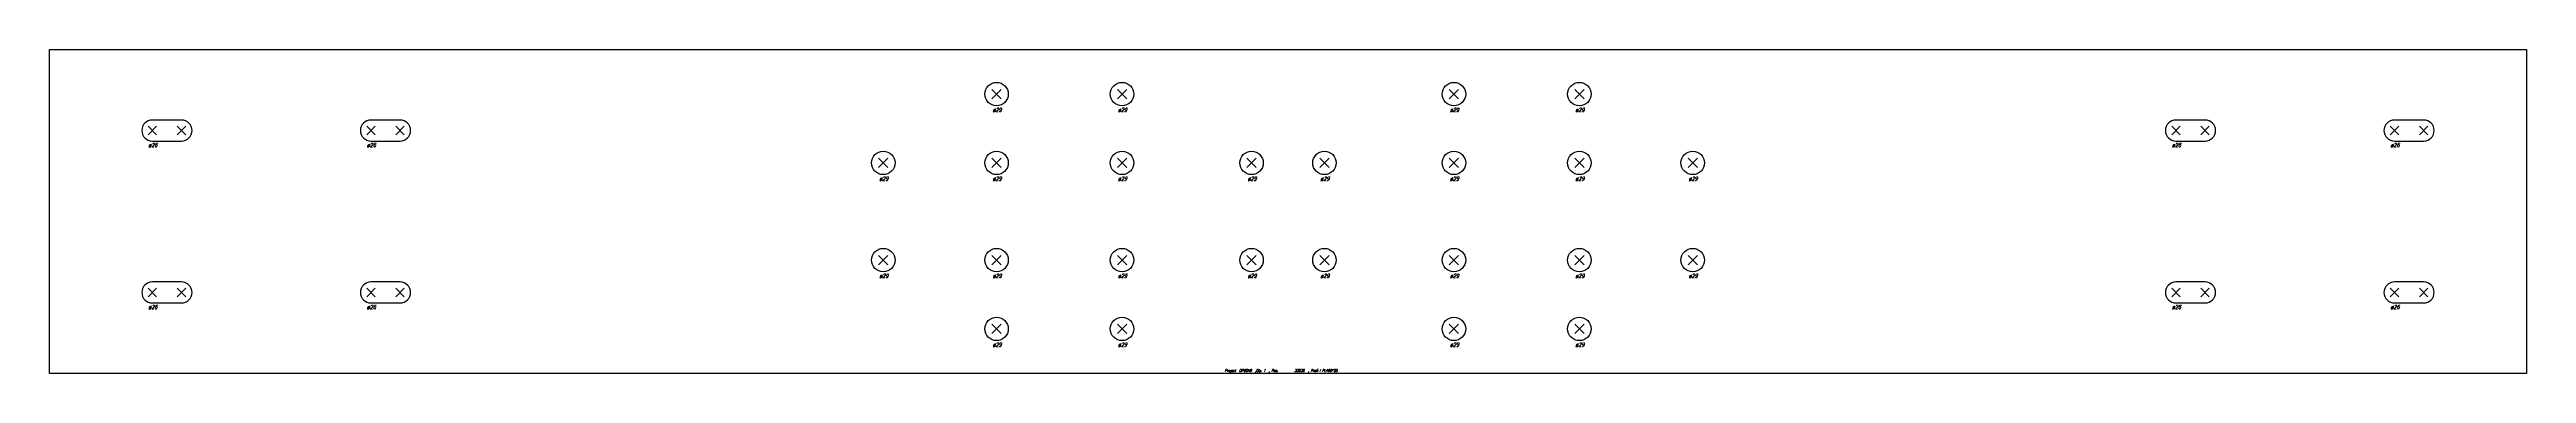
# Model space of a CAD drawing. Extents: x 0 to 3060, y -200 to 200.
import ezdxf

# ---------------------------------------------------------------- set-up
doc = ezdxf.new("R2010")
doc.units = 0
doc.header["$LTSCALE"] = 10
for name, color, linetype in [('BEZ_SCHRAUBEN', 7, 'CONTINUOUS'), ('SCHRAUBEN', 7, 'CONTINUOUS'), ('TEILE', 7, 'CONTINUOUS'), ('UNTERSCHRIFT', 7, 'CONTINUOUS')]:
    doc.layers.add(name, color=color, linetype=linetype)
doc.styles.get("Standard").update_dxf_attribs({"font": 'ROMANS'})

msp = doc.modelspace()

# ---------------------------------------------------------------- linework, layer by layer
at = {"layer": 'SCHRAUBEN', "color": 6}
for p, q in [((1175.796875, 150.800003), (1164.196899, 139.200012)), ((1164.196899, 150.800003), (1175.796875, 139.200012)), ((1330.796997, 150.800003), (1319.196899, 139.200012)), ((1319.196899, 150.800003), (1330.796997, 139.200012)), ((1740.796997, 150.800003), (1729.196899, 139.200012)), ((1729.196899, 150.800003), (1740.796997, 139.200012)), ((1895.796997, 150.800003), (1884.196899, 139.199997)), ((1884.196899, 150.800003), (1895.796997, 139.199997)), ((132.202164, 105.199829), (121.802147, 94.79982)), ((121.802147, 105.199829), (132.202164, 94.79982)), ((168.202148, 105.199829), (157.802139, 94.79982)), ((157.802139, 105.199829), (168.202148, 94.79982)), ((402.202179, 105.199829), (391.802185, 94.79982)), ((391.802185, 105.199829), (402.202179, 94.79982)), ((438.202179, 105.199829), (427.802155, 94.79982)), ((427.802155, 105.199829), (438.202179, 94.79982)), ((2632.202148, 105.199829), (2621.802246, 94.79982)), ((2621.802246, 105.199829), (2632.202148, 94.79982)), ((2668.202148, 105.199829), (2657.80249, 94.79982)), ((2657.80249, 105.199829), (2668.202148, 94.79982)), ((2902.202148, 105.199829), (2891.802246, 94.79982)), ((2891.802246, 105.199829), (2902.202148, 94.79982)), ((2938.202148, 105.199829), (2927.80249, 94.79982)), ((2927.80249, 105.199829), (2938.202148, 94.79982)), ((1035.796875, 65.800003), (1024.196899, 54.200005)), ((1024.196899, 65.800003), (1035.796875, 54.200005)), ((1175.796875, 65.800003), (1164.196899, 54.200005)), ((1164.196899, 65.800003), (1175.796875, 54.200005)), ((1330.796997, 65.800003), (1319.196899, 54.200005)), ((1319.196899, 65.800003), (1330.796997, 54.200005)), ((1490.796997, 65.800003), (1479.196899, 54.200005)), ((1479.196899, 65.800003), (1490.796997, 54.200005)), ((1580.796997, 65.800003), (1569.196899, 54.200005)), ((1569.196899, 65.800003), (1580.796997, 54.200005)), ((1740.796997, 65.800003), (1729.196899, 54.200005)), ((1729.196899, 65.800003), (1740.796997, 54.200005)), ((1895.796997, 65.800003), (1884.196899, 54.200001)), ((1884.196899, 65.800003), (1895.796997, 54.200001)), ((2035.796997, 65.800003), (2024.196899, 54.200001)), ((2024.196899, 65.800003), (2035.796997, 54.200001)), ((1035.796875, -54.199997), (1024.196899, -65.799995)), ((1024.196899, -54.199997), (1035.796875, -65.799995)), ((1175.796875, -54.199997), (1164.196899, -65.799995)), ((1164.196899, -54.199997), (1175.796875, -65.799995)), ((1330.796997, -54.199997), (1319.196899, -65.799995)), ((1319.196899, -54.199997), (1330.796997, -65.799995)), ((1490.796997, -54.199997), (1479.196899, -65.799995)), ((1479.196899, -54.199997), (1490.796997, -65.799995)), ((1580.796997, -54.199997), (1569.196899, -65.799995)), ((1569.196899, -54.199997), (1580.796997, -65.799995)), ((1740.796997, -54.199997), (1729.196899, -65.799995)), ((1729.196899, -54.199997), (1740.796997, -65.799995)), ((1895.796997, -54.199989), (1884.196899, -65.799988)), ((1884.196899, -54.199989), (1895.796997, -65.799988)), ((2035.796997, -54.199989), (2024.196899, -65.799988)), ((2024.196899, -54.199989), (2035.796997, -65.799988)), ((132.202164, -94.800179), (121.802147, -105.200188)), ((121.802147, -94.800179), (132.202164, -105.200188)), ((168.202148, -94.800179), (157.802139, -105.200188)), ((157.802139, -94.800179), (168.202148, -105.200188)), ((402.202179, -94.800179), (391.802185, -105.200188)), ((391.802185, -94.800179), (402.202179, -105.200188)), ((438.202179, -94.800179), (427.802155, -105.200188)), ((427.802155, -94.800179), (438.202179, -105.200188)), ((2632.202148, -94.800179), (2621.802246, -105.200188)), ((2621.802246, -94.800179), (2632.202148, -105.200188)), ((2668.202148, -94.800179), (2657.80249, -105.200188)), ((2657.80249, -94.800179), (2668.202148, -105.200188)), ((2902.202148, -94.800179), (2891.802246, -105.200188)), ((2891.802246, -94.800179), (2902.202148, -105.200188)), ((2938.202148, -94.800179), (2927.80249, -105.200188)), ((2927.80249, -94.800179), (2938.202148, -105.200188)), ((1175.796875, -139.199997), (1164.196899, -150.800003)), ((1164.196899, -139.199997), (1175.796875, -150.800003)), ((1330.796997, -139.199997), (1319.196899, -150.800003)), ((1319.196899, -139.199997), (1330.796997, -150.800003)), ((1740.796997, -139.199997), (1729.196899, -150.800003)), ((1729.196899, -139.199997), (1740.796997, -150.800003)), ((1895.796997, -139.199997), (1884.196899, -150.799988)), ((1884.196899, -139.199997), (1895.796997, -150.799988))]:
    msp.add_line(p, q, dxfattribs=at)
at = {"layer": 'SCHRAUBEN', "color": 4}
for p, q in [((163.002151, 112.999832), (127.002151, 112.999832)), ((433.002167, 112.999832), (397.002197, 112.999832)), ((2663.002441, 112.999832), (2627.002197, 112.999832)), ((2933.002441, 112.999832), (2897.002197, 112.999832)), ((127.002151, 86.999825), (163.002151, 86.999825)), ((397.002197, 86.999825), (433.002167, 86.999825)), ((2627.002197, 86.999825), (2663.002441, 86.999825)), ((2897.002197, 86.999825), (2933.002441, 86.999825)), ((163.002151, -87.000183), (127.002151, -87.000183)), ((433.002167, -87.000183), (397.002197, -87.000183)), ((2663.002441, -87.000183), (2627.002197, -87.000183)), ((2933.002441, -87.000183), (2897.002197, -87.000183)), ((127.002151, -113.000183), (163.002151, -113.000183)), ((397.002197, -113.000183), (433.002167, -113.000183)), ((2627.002197, -113.000183), (2663.002441, -113.000183)), ((2897.002197, -113.000183), (2933.002441, -113.000183))]:
    msp.add_line(p, q, dxfattribs=at)
at = {"layer": 'SCHRAUBEN', "color": 2}
for centre in [(1169.996826, 145.000015), (1324.996948, 145.000015), (1734.996948, 145.000015), (1889.996948, 145), (1029.996826, 60.000004), (1169.996826, 60.000004), (1324.996948, 60.000004), (1484.996948, 60.000004), (1574.996948, 60.000004), (1734.996948, 60.000004), (1889.996948, 60), (2029.996948, 60), (1029.996826, -59.999996), (1169.996826, -59.999996), (1324.996948, -59.999996), (1484.996948, -59.999996), (1574.996948, -59.999996), (1734.996948, -59.999996), (1889.996948, -59.999992), (2029.996948, -59.999992), (1169.996826, -145), (1324.996948, -145), (1734.996948, -145), (1889.996948, -144.999985)]:
    msp.add_circle(centre, 14.5, dxfattribs=at)
at = {"layer": 'SCHRAUBEN', "color": 4}
for centre, radius, start, end in [((127.002151, 99.999832), 13, 450, 270), ((163.002151, 99.999832), 13.000008, 270, 450), ((397.002197, 99.999832), 13, 450, 270), ((433.002167, 99.999832), 13.000008, 270, 450), ((2627.002197, 99.999832), 13, 450, 270), ((2663.002441, 99.999832), 13.000008, 270, 450), ((2897.002197, 99.999832), 13, 450, 270), ((2933.002441, 99.999832), 13.000008, 270, 450), ((127.002151, -100.000183), 13, 450, 270), ((163.002151, -100.000183), 13, 270, 450), ((397.002197, -100.000183), 13, 450, 270), ((433.002167, -100.000183), 13, 270, 450), ((2627.002197, -100.000183), 13, 450, 270), ((2663.002441, -100.000183), 13, 270, 450), ((2897.002197, -100.000183), 13, 450, 270), ((2933.002441, -100.000183), 13, 270, 450)]:
    msp.add_arc(centre, radius, start, end, dxfattribs=at)
at = {"layer": 'TEILE', "color": 2}
for p, q in [((0, -200), (0, 200)), ((0, 200), (3060.003418, 200)), ((3060.003418, 200), (3060.003418, -200)), ((3060.003418, -200), (0, -200))]:
    msp.add_line(p, q, dxfattribs=at)

# ---------------------------------------------------------------- texts
at = {"layer": 'BEZ_SCHRAUBEN', "color": 2, "oblique": 15, "width": 0.8}
for s, height, p in [(' ø29', 5, (1161.996826, 123)), (' ø29', 5, (1316.996826, 123)), (' ø29', 5, (1726.996826, 123)), (' ø29', 5, (1881.996826, 123)), (' ø26', 5, (119.002151, 79.499825)), (' ø26', 5, (389.002197, 79.499825)), (' ø26', 5, (2619.002441, 79.499825)), (' ø26', 5, (2889.002441, 79.499825)), (' ø29', 4.999999, (1021.996826, 38.000004)), (' ø29', 4.999999, (1161.996826, 38.000004)), (' ø29', 4.999999, (1316.996826, 38.000004)), (' ø29', 4.999999, (1476.996826, 38.000004)), (' ø29', 4.999999, (1566.996826, 38.000004)), (' ø29', 4.999999, (1726.996826, 38.000004)), (' ø29', 5.000001, (1881.996826, 38)), (' ø29', 5.000001, (2021.996826, 38)), (' ø29', 5, (1021.996826, -82)), (' ø29', 5, (1161.996826, -82)), (' ø29', 5, (1316.996826, -82)), (' ø29', 5, (1476.996826, -82)), (' ø29', 5, (1566.996826, -82)), (' ø29', 5, (1726.996826, -82)), (' ø29', 5, (1881.996826, -82)), (' ø29', 5, (2021.996826, -82)), (' ø26', 5, (119.002151, -120.500183)), (' ø26', 5, (389.002197, -120.500183)), (' ø26', 5, (2619.002441, -120.500183)), (' ø26', 5, (2889.002441, -120.500183)), (' ø29', 5, (1161.996826, -167)), (' ø29', 5, (1316.996826, -167)), (' ø29', 5, (1726.996826, -167)), (' ø29', 5, (1881.996826, -166.999985))]:
    msp.add_text(s, height=height, dxfattribs=at).set_placement(p)
at = {"layer": 'UNTERSCHRIFT', "color": 2, "oblique": 15, "width": 0.8}
for s, p in [('Project  DP0GN9  ,Qty. 1  , Pos. ', (1452.001709, -198)), ('30238', (1537.801636, -198)), ('  , Profi l PL400*25', (1550.801758, -198))]:
    msp.add_text(s, height=3.25, dxfattribs=at).set_placement(p)

doc.saveas('drawing.dxf')
